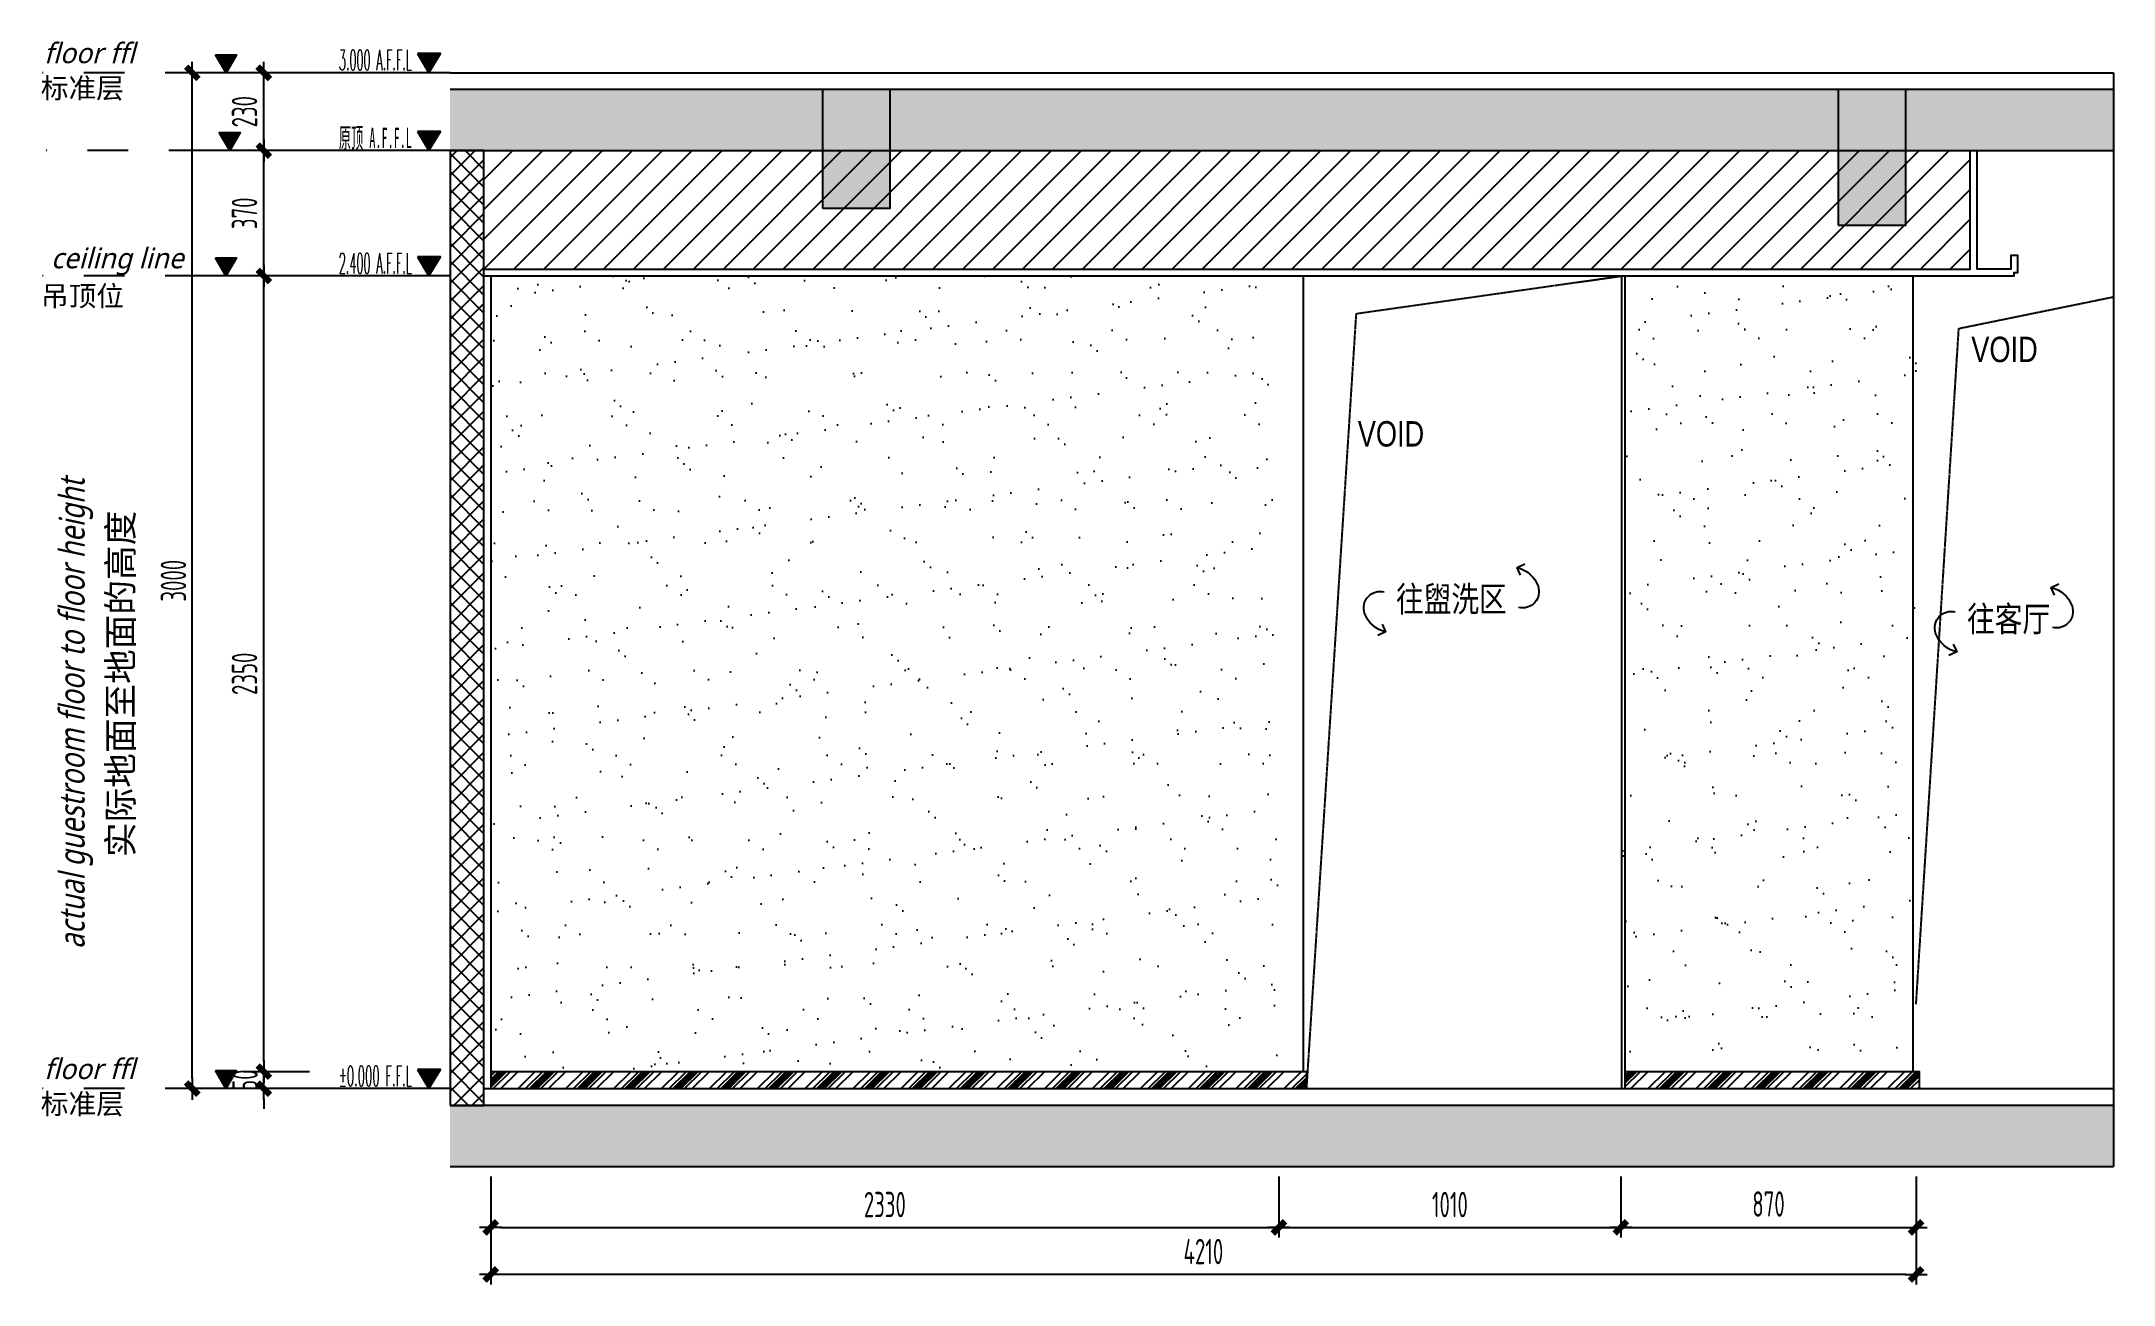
# Model space of a CAD drawing. Header units: inches. Extents: x 96003 to 270950, y -80202 to 65998.
# Drawn here: x 149760 to 155880, y 42097 to 45769 of the extents above; entities that cross this region are included whole.
import ezdxf
from ezdxf.enums import TextEntityAlignment as Align

# ---------------------------------------------------------------- set-up
doc = ezdxf.new("R2010")
doc.units = ezdxf.units.IN
doc.header["$LTSCALE"] = 10
doc.header["$MEASUREMENT"] = 0
doc.linetypes.add('DASH', pattern=[0.35, 0.25, -0.1])
doc.linetypes.add('M-CENTER', pattern=[1.8, 1.2, -0.2, 0.2, -0.2])
for name, color, linetype in [('01', 200, 'Continuous'), ('C-顶面灯具、灯带', 22, 'Continuous'), ('ED-文字说明', 50, 'Continuous'), ('ED-造型尺寸', 44, 'Continuous'), ('EL-136', 136, 'Continuous'), ('EL-138', 138, 'Continuous'), ('EL-DIM', 50, 'Continuous'), ('EL-TEXT', 50, 'Continuous'), ('EL-天花轮廓线', 100, 'Continuous'), ('FC-地面造型', 136, 'Continuous'), ('FF-FINISH【完成面】', 20, 'Continuous'), ('SBEI', 1, 'Continuous')]:
    doc.layers.add(name, color=color, linetype=linetype)
doc.styles.add('-宋体', font='')
doc.styles.add('CCD_DIM', font='archs.shx', dxfattribs={"width": 0.7})
doc.styles.add('hbsmall', font='hbsmall.shx', dxfattribs={"width": 0.7})
doc.styles.add('hz', font='simplex', dxfattribs={"width": 0.7, "bigfont": 'hztxt'})
doc.styles.add('LUCIDIA', font='')
doc.styles.add('RomanS', font='romans.shx', dxfattribs={"width": 0.9})
doc.styles.add('st', font='')
doc.styles.add('宋体', font='', dxfattribs={"height": 60})
doc.styles.get('-宋体').set_extended_font_data('SimSun')
doc.styles.get('LUCIDIA').set_extended_font_data('Lucida Sans', italic=True)
doc.styles.get('st').set_extended_font_data('SimSun')
doc.styles.get('宋体').set_extended_font_data('SimSun')
doc.dimstyles.new('1.30', dxfattribs={"dimscale": 30, "dimtxt": 2.5, "dimasz": 1, "dimexe": 1, "dimexo": 1.5, "dimgap": 1, "dimtad": 1, "dimdec": 0, "dimrnd": 5, "dimdsep": 46, "dimtxsty": 'CCD_DIM', "dimblk": 'CCD_Dimension_Tick', "dimcen": 1, "dimclrd": 44, "dimclre": 44, "dimclrt": 2, "dimadec": 0, "dimazin": 2, "dimtfac": 1, "dimtdec": 0, "dimtix": 1, "dimtmove": 2, "dimatfit": 3, "dimldrblk": 'CCD_Dimension_Tick', "dimfxl": 5, "dimfxlon": 1, "dimtolj": 1, "dimarcsym": 0})
doc.dimstyles.new('Matrix_30内', dxfattribs={"dimscale": 30, "dimtxt": 2.5, "dimasz": 1, "dimexe": 2, "dimexo": 1.5, "dimgap": 0.6, "dimtad": 1, "dimdec": 0, "dimrnd": 1, "dimzin": 12, "dimdsep": 46, "dimtxsty": 'CCD_DIM', "dimblk": 'CCD_Dimension_Tick', "dimcen": 0.125, "dimclrd": 44, "dimclre": 44, "dimclrt": 50, "dimadec": 0, "dimazin": 0, "dimtfac": 1, "dimtdec": 0, "dimtix": 1, "dimtmove": 2, "dimatfit": 3, "dimldrblk": 'CCD_Leader_Dot', "dimfxl": 5, "dimfxlon": 1, "dimtvp": 1, "dimtolj": 1, "dimtzin": 0, "dimarcsym": 0})
pattern_1 = [(37.5, (-10673.94, 3777.11), (-6.29934, 192.68238), [0, -152, 0, -170, 0, -162.5]), (7.5, (-10673.94, 3777.1), (176.97767, 282.2146), [0, -82, 0, -137, 0, -52.5]), (327.5, (-10796.94, 3777.11), (311.41419, 0.5659), [0, -50, 0, -180, 0, -235]), (317.5, (-10796.94, 3777.1), (300.61266, 87.76756), [0, -25, 0, -118, 0, -135])]

msp = doc.modelspace()

# ---------------------------------------------------------------- texts
at = {"layer": 'EL-TEXT', "color": 50, "width": 0.8}
for s, style, p in [('VOID', 'hbsmall', (155459.9, 44821.7, 0)), ('VOID', 'hbsmall', (153647.8, 44572.4, 0)), ('往盥洗区', 'st', (153760.6, 44084.5, 12.2)), ('往客厅', 'st', (155447.3, 44025.7, 12.2))]:
    msp.add_text(s, height=75, dxfattribs=dict(at, style=style)).set_placement(p)

# ---------------------------------------------------------------- blocks, each defined once
blk = doc.blocks.new('*U108')
h = blk.add_hatch()
h.set_pattern_fill('ANSI37', color=250, scale=300, angle=-90)
h.set_pattern_definition([(315, (222482.446, 70519.302), (26.516504, 26.516504), []), (45, (222482.446, 70519.302), (-26.516504, 26.516504), [])])
h.paths.add_polyline_path([(144521, -74584.5), (144521, -74684.5), (147341, -74684.5), (147341, -74584.5)])
at = {"color": 5, "elevation": 0}
blk.add_lwpolyline([(144521, -74584.5), (144521, -74684.5), (147341, -74684.5), (147341, -74584.5)], close=True, dxfattribs=at)
blk = doc.blocks.new('20150429.21331355')
at = {"layer": 'EL-136'}
blk.add_lwpolyline([(-7.7, 3.5, 0.259212), (33.7, 40.4, 0.59908), (-4.9, 82.2)], format="xyb", dxfattribs=at)
blk.add_lwpolyline([(-1, 18.9), (-7.7, 3.5), (7.7, -3.5)], dxfattribs=at)
blk = doc.blocks.new('20150429.21331502')
at = {"layer": 'EL-136'}
blk.add_lwpolyline([(32.4, 20.5, 0.259212), (-8.9, -16.3, 0.59908), (29.6, -58.2)], format="xyb", dxfattribs=at)
blk.add_lwpolyline([(25.7, 5.1), (32.4, 20.5), (17.1, 27.5)], dxfattribs=at)
blk = doc.blocks.new('CCD_Dimension_Tick')
at = {"color": 0, "linetype": 'ByBlock'}
for p, q in [((-1.09, 0), (0, 0)), ((0, 0), (1.09, 0))]:
    blk.add_line(p, q, dxfattribs=at)
at = {"color": 0, "linetype": 'Continuous', "const_width": 0.608}
blk.add_lwpolyline([(-0.61, -0.61), (0.61, 0.61)], dxfattribs=at)
blk = doc.blocks.new('*D822')
at = {"layer": 'Defpoints', "color": 0, "linetype": 'ByBlock', "transparency": 16777216}
for p in [(128403.1, 23991.3), (128583.1, 23991.3), (128583.1, 23941.3)]:
    blk.add_point(p, dxfattribs=at)
at = {"layer": 'EL-天花轮廓线', "color": 44, "lineweight": -2, "transparency": 16777216}
for p, q in [((128538.1, 23991.3), (128343.1, 23991.3)), ((128403.1, 24021.3), (128403.1, 24051.3)), ((128403.1, 23941.3), (128403.1, 23991.3)), ((128538.1, 23941.3), (128343.1, 23941.3)), ((128403.1, 23911.3), (128403.1, 23881.3))]:
    blk.add_line(p, q, dxfattribs=at)
at = {"layer": 'EL-天花轮廓线', "color": 44, "linetype": 'ByBlock', "lineweight": -2, "transparency": 16777216, "xscale": 30, "yscale": 30, "zscale": 30}
for p, rotation in [((128403.1, 23991.3), 270), ((128403.1, 23941.3), 90)]:
    blk.add_blockref('CCD_Dimension_Tick', p, dxfattribs=dict(at, rotation=rotation))
at = {"layer": 'EL-天花轮廓线', "color": 50, "linetype": 'ByBlock', "transparency": 16777216, "insert": (128347.6, 23966.3), "char_height": 75, "attachment_point": 5, "rotation": 90, "style": 'CCD_DIM'}
blk.add_mtext('\\A1;50', dxfattribs=at)
blk = doc.blocks.new('CCD_Leader_Dot')
at = {"color": 0, "linetype": 'ByBlock'}
blk.add_line((-5, 0), (-10, 0), dxfattribs=at)
at = {"color": 0, "linetype": 'ByBlock', "const_width": 5}
blk.add_lwpolyline([(-2.5, 0, 1), (2.5, 0, 1)], format="xyb", close=True, dxfattribs=at)
blk = doc.blocks.new('*D823')
at = {"layer": 'Defpoints', "color": 0, "linetype": 'ByBlock', "transparency": 16777216}
for p in [(128403.1, 26941.3), (128583.1, 26941.3), (128583.1, 26711.5)]:
    blk.add_point(p, dxfattribs=at)
at = {"layer": 'EL-天花轮廓线', "color": 44, "lineweight": -2, "transparency": 16777216}
for p, q in [((128538.1, 26941.3), (128343.1, 26941.3)), ((128403.1, 26741.5), (128403.1, 26911.3)), ((128538.1, 26711.5), (128343.1, 26711.5))]:
    blk.add_line(p, q, dxfattribs=at)
at = {"layer": 'EL-天花轮廓线', "color": 44, "linetype": 'ByBlock', "lineweight": -2, "transparency": 16777216, "xscale": 30, "yscale": 30, "zscale": 30}
for p, rotation in [((128403.1, 26941.3), 90), ((128403.1, 26711.5), 270)]:
    blk.add_blockref('CCD_Dimension_Tick', p, dxfattribs=dict(at, rotation=rotation))
at = {"layer": 'EL-天花轮廓线', "color": 50, "linetype": 'ByBlock', "transparency": 16777216, "insert": (128346.1, 26826.4), "char_height": 75, "attachment_point": 5, "rotation": 90, "style": 'CCD_DIM'}
blk.add_mtext('\\A1;230', dxfattribs=at)
blk = doc.blocks.new('*D824')
at = {"layer": 'Defpoints', "color": 0, "linetype": 'ByBlock', "transparency": 16777216}
for p in [(128191.8, 26941.3), (128583.1, 26941.3), (128583.1, 23941.3)]:
    blk.add_point(p, dxfattribs=at)
at = {"layer": 'EL-天花轮廓线', "color": 44, "lineweight": -2, "transparency": 16777216}
for p, q in [((128341.8, 26941.3), (128131.8, 26941.3)), ((128191.8, 23971.3), (128191.8, 26911.3)), ((128341.8, 23941.3), (128131.8, 23941.3))]:
    blk.add_line(p, q, dxfattribs=at)
at = {"layer": 'EL-天花轮廓线', "color": 44, "linetype": 'ByBlock', "lineweight": -2, "transparency": 16777216, "xscale": 30, "yscale": 30, "zscale": 30}
for p, rotation in [((128191.8, 26941.3), 90), ((128191.8, 23941.3), 270)]:
    blk.add_blockref('CCD_Dimension_Tick', p, dxfattribs=dict(at, rotation=rotation))
at = {"layer": 'EL-天花轮廓线', "color": 50, "linetype": 'ByBlock', "transparency": 16777216, "insert": (128136.3, 25441.3), "char_height": 75, "attachment_point": 5, "rotation": 90, "style": 'CCD_DIM'}
blk.add_mtext('\\A1;3000', dxfattribs=at)
blk = doc.blocks.new('ELEVATION')
blk.add_hatch(color=256).paths.add_polyline_path([(4.17, 2.47), (2.7, 0), (1.23, 2.47)])
blk.add_line((0, 0), (14.67, 0))
blk.add_lwpolyline([(4.17, 2.47), (2.7, 0), (1.23, 2.47)], close=True)
at = {"style": 'hz', "width": 0.444477}
blk.add_attdef('ELEV', text='', height=2.5, dxfattribs=at).set_placement((4.89, 0.32), (14.26, 0.32), align=Align.FIT)
blk = doc.blocks.new('A$C2E6F40A5')
blk.add_hatch(color=256).paths.add_polyline_path([(40, 69.3), (-40, 69.3), (0, 0)])
at = {"color": 0}
blk.add_lwpolyline([(40, 69.3), (-40, 69.3), (0, 0), (40, 69.3)], dxfattribs=at)
blk = doc.blocks.new('20150428.1023048')
at = {"layer": 'ED-造型尺寸', "color": 250, "linetype": 'M-CENTER', "ltscale": 2}
blk.add_line((21.19, 0, 0), (-14.89, 0, 0), dxfattribs=at)
at = {"layer": 'ED-造型尺寸', "xscale": -0.0256, "yscale": 0.0256, "zscale": 0.0256}
blk.add_blockref('A$C2E6F40A5', (3.19, 0, 0), dxfattribs=at)
blk = doc.blocks.new('*D825')
at = {"layer": 'Defpoints', "color": 0, "linetype": 'ByBlock', "transparency": 16777216}
for p in [(128403.1, 26711.5), (128583.1, 26711.5), (128583.1, 26341.3)]:
    blk.add_point(p, dxfattribs=at)
at = {"layer": 'EL-天花轮廓线', "color": 44, "lineweight": -2, "transparency": 16777216}
for p, q in [((128538.1, 26711.5), (128343.1, 26711.5)), ((128403.1, 26371.3), (128403.1, 26681.5)), ((128538.1, 26341.3), (128343.1, 26341.3))]:
    blk.add_line(p, q, dxfattribs=at)
at = {"layer": 'EL-天花轮廓线', "color": 44, "linetype": 'ByBlock', "lineweight": -2, "transparency": 16777216, "xscale": 30, "yscale": 30, "zscale": 30}
for p, rotation in [((128403.1, 26711.5), 90), ((128403.1, 26341.3), 270)]:
    blk.add_blockref('CCD_Dimension_Tick', p, dxfattribs=dict(at, rotation=rotation))
at = {"layer": 'EL-天花轮廓线', "color": 50, "linetype": 'ByBlock', "transparency": 16777216, "insert": (128346.1, 26526.4), "char_height": 75, "attachment_point": 5, "rotation": 90, "style": 'CCD_DIM'}
blk.add_mtext('\\A1;370', dxfattribs=at)
blk = doc.blocks.new('*D826')
at = {"layer": 'Defpoints', "color": 0, "linetype": 'ByBlock', "transparency": 16777216}
for p in [(128403.1, 26341.3), (128583.1, 26341.3), (128583.1, 23991.3)]:
    blk.add_point(p, dxfattribs=at)
at = {"layer": 'EL-天花轮廓线', "color": 44, "lineweight": -2, "transparency": 16777216}
for p, q in [((128538.1, 26341.3), (128343.1, 26341.3)), ((128403.1, 24021.3), (128403.1, 26311.3)), ((128538.1, 23991.3), (128343.1, 23991.3))]:
    blk.add_line(p, q, dxfattribs=at)
at = {"layer": 'EL-天花轮廓线', "color": 44, "linetype": 'ByBlock', "lineweight": -2, "transparency": 16777216, "xscale": 30, "yscale": 30, "zscale": 30}
for p, rotation in [((128403.1, 26341.3), 90), ((128403.1, 23991.3), 270)]:
    blk.add_blockref('CCD_Dimension_Tick', p, dxfattribs=dict(at, rotation=rotation))
at = {"layer": 'EL-天花轮廓线', "color": 50, "linetype": 'ByBlock', "transparency": 16777216, "insert": (128346.1, 25166.3), "char_height": 75, "attachment_point": 5, "rotation": 90, "style": 'CCD_DIM'}
blk.add_mtext('\\A1;2350', dxfattribs=at)
blk = doc.blocks.new('*D265')
at = {"layer": 'Defpoints', "color": 0, "linetype": 'ByBlock', "transparency": 16777216}
for p in [(151086.9, 42792.7), (153414.9, 42792.7, 0), (153414.9, 42266.3)]:
    blk.add_point(p, dxfattribs=at)
at = {"layer": 'FC-地面造型', "color": 44, "linetype": 'ByBlock', "lineweight": -2, "transparency": 16777216}
for p, q in [((151086.9, 42416.3), (151086.9, 42236.3)), ((153414.9, 42416.3), (153414.9, 42236.3)), ((151116.9, 42266.3), (153384.9, 42266.3))]:
    blk.add_line(p, q, dxfattribs=at)
at = {"layer": 'FC-地面造型', "color": 44, "linetype": 'ByBlock', "lineweight": -2, "transparency": 16777216, "xscale": 30, "yscale": 30, "zscale": 30, "rotation": 180}
blk.add_blockref('CCD_Dimension_Tick', (151086.9, 42266.3), dxfattribs=at)
at = {"layer": 'FC-地面造型', "color": 44, "linetype": 'ByBlock', "lineweight": -2, "transparency": 16777216, "xscale": 30, "yscale": 30, "zscale": 30}
blk.add_blockref('CCD_Dimension_Tick', (153414.9, 42266.3), dxfattribs=at)
at = {"layer": 'FC-地面造型', "color": 2, "linetype": 'ByBlock', "transparency": 16777216, "insert": (152250.9, 42333.8), "char_height": 75, "attachment_point": 5, "style": 'CCD_DIM'}
blk.add_mtext('\\A1;2330', dxfattribs=at)
blk = doc.blocks.new('*D266')
at = {"layer": 'Defpoints', "color": 0, "linetype": 'ByBlock', "transparency": 16777216}
for p in [(153414.9, 42792.7, 0), (154424.9, 42745.7), (154424.9, 42266.3)]:
    blk.add_point(p, dxfattribs=at)
at = {"layer": 'FC-地面造型', "color": 44, "linetype": 'ByBlock', "lineweight": -2, "transparency": 16777216}
for p, q in [((153414.9, 42416.3), (153414.9, 42236.3)), ((154424.9, 42416.3), (154424.9, 42236.3)), ((153444.9, 42266.3), (154394.9, 42266.3))]:
    blk.add_line(p, q, dxfattribs=at)
at = {"layer": 'FC-地面造型', "color": 44, "linetype": 'ByBlock', "lineweight": -2, "transparency": 16777216, "xscale": 30, "yscale": 30, "zscale": 30, "rotation": 180}
blk.add_blockref('CCD_Dimension_Tick', (153414.9, 42266.3), dxfattribs=at)
at = {"layer": 'FC-地面造型', "color": 44, "linetype": 'ByBlock', "lineweight": -2, "transparency": 16777216, "xscale": 30, "yscale": 30, "zscale": 30}
blk.add_blockref('CCD_Dimension_Tick', (154424.9, 42266.3), dxfattribs=at)
at = {"layer": 'FC-地面造型', "color": 2, "linetype": 'ByBlock', "transparency": 16777216, "insert": (153919.9, 42333.8), "char_height": 75, "attachment_point": 5, "style": 'CCD_DIM'}
blk.add_mtext('\\A1;1010', dxfattribs=at)
blk = doc.blocks.new('*D267')
at = {"layer": 'Defpoints', "color": 0, "linetype": 'ByBlock', "transparency": 16777216}
for p in [(155296.9, 42783.8), (154424.9, 42745.7), (155296.9, 42266.3)]:
    blk.add_point(p, dxfattribs=at)
at = {"layer": 'FC-地面造型', "color": 44, "linetype": 'ByBlock', "lineweight": -2, "transparency": 16777216}
for p, q in [((154424.9, 42416.3), (154424.9, 42236.3)), ((155296.9, 42416.3), (155296.9, 42236.3)), ((154454.9, 42266.3), (155266.9, 42266.3))]:
    blk.add_line(p, q, dxfattribs=at)
at = {"layer": 'FC-地面造型', "color": 44, "linetype": 'ByBlock', "lineweight": -2, "transparency": 16777216, "xscale": 30, "yscale": 30, "zscale": 30, "rotation": 180}
blk.add_blockref('CCD_Dimension_Tick', (154424.9, 42266.3), dxfattribs=at)
at = {"layer": 'FC-地面造型', "color": 44, "linetype": 'ByBlock', "lineweight": -2, "transparency": 16777216, "xscale": 30, "yscale": 30, "zscale": 30}
blk.add_blockref('CCD_Dimension_Tick', (155296.9, 42266.3), dxfattribs=at)
at = {"layer": 'FC-地面造型', "color": 2, "linetype": 'ByBlock', "transparency": 16777216, "insert": (154860.9, 42335.4), "char_height": 75, "attachment_point": 5, "style": 'CCD_DIM'}
blk.add_mtext('\\A1;870', dxfattribs=at)
blk = doc.blocks.new('*D268')
at = {"layer": 'Defpoints', "color": 0, "linetype": 'ByBlock', "transparency": 16777216}
for p in [(151086.9, 42416.3), (155296.9, 42416.3), (151086.9, 42127.5)]:
    blk.add_point(p, dxfattribs=at)
at = {"layer": 'FC-地面造型', "color": 44, "linetype": 'ByBlock', "lineweight": -2, "transparency": 16777216}
for p, q in [((151086.9, 42277.5), (151086.9, 42097.5)), ((155296.9, 42277.5), (155296.9, 42097.5)), ((155266.9, 42127.5), (151116.9, 42127.5))]:
    blk.add_line(p, q, dxfattribs=at)
at = {"layer": 'FC-地面造型', "color": 44, "linetype": 'ByBlock', "lineweight": -2, "transparency": 16777216, "xscale": 30, "yscale": 30, "zscale": 30, "rotation": 180}
blk.add_blockref('CCD_Dimension_Tick', (151086.9, 42127.5), dxfattribs=at)
at = {"layer": 'FC-地面造型', "color": 44, "linetype": 'ByBlock', "lineweight": -2, "transparency": 16777216, "xscale": 30, "yscale": 30, "zscale": 30}
blk.add_blockref('CCD_Dimension_Tick', (155296.9, 42127.5), dxfattribs=at)
at = {"layer": 'FC-地面造型', "color": 2, "linetype": 'ByBlock', "transparency": 16777216, "insert": (153191.9, 42195), "char_height": 75, "attachment_point": 5, "style": 'CCD_DIM'}
blk.add_mtext('\\A1;4210', dxfattribs=at)
blk = doc.blocks.new('5678')
at = {"layer": 'ED-文字说明'}
ref = blk.add_blockref('ELEVATION', (128953.2, 26941.3), dxfattribs=dict(at, xscale=-23.04, yscale=23.04, zscale=23.04))
ref.add_attrib('ELEV', '3.000 A.F.F.L', dxfattribs={"layer": '0', "height": 60, "style": 'RomanS', "width": 0.357941}).set_placement((128624.8, 26948.8, 0), (128840.5, 26948.8, 0), align=Align.FIT)
ref = blk.add_blockref('ELEVATION', (128953.2, 26711.5), dxfattribs=dict(at, xscale=-23.04, yscale=23.04, zscale=23.04))
ref.add_attrib('ELEV', '原顶 A.F.F.L', dxfattribs={"layer": '0', "height": 60, "style": '-宋体', "width": 0.419118}).set_placement((128624.8, 26719, 0), (128840.5, 26719, 0), align=Align.FIT)
ref = blk.add_blockref('ELEVATION', (128953.1, 26341.3), dxfattribs=dict(at, xscale=-23.04, yscale=23.04, zscale=23.04))
ref.add_attrib('ELEV', '2.400 A.F.F.L', dxfattribs={"layer": '0', "height": 60, "style": 'RomanS', "width": 0.357941}).set_placement((128624.6, 26348.8, 0), (128840.4, 26348.8, 0), align=Align.FIT)
ref = blk.add_blockref('ELEVATION', (128953.2, 23941.3), dxfattribs=dict(at, xscale=-23.04, yscale=23.04, zscale=23.04))
ref.add_attrib('ELEV', '%%p0.000 F.F.L', dxfattribs={"layer": '0', "height": 60, "style": 'RomanS', "width": 0.361366}).set_placement((128624.8, 23948.8, 0), (128840.5, 23948.8, 0), align=Align.FIT)
at = {"layer": 'ED-造型尺寸', "xscale": 30, "yscale": 30, "zscale": 30}
for p in [(128195.8, 26941.3, 0), (128206.7, 26711.5, 0), (128195.7, 26341.3, 0), (128195.7, 23941.3, 0)]:
    blk.add_blockref('20150428.1023048', p, dxfattribs=at)
at = {"layer": 'ED-文字说明'}
for s, style, p in [('ceiling line', 'LUCIDIA', (127774.5, 26363.9)), ('吊顶位', 'st', (127744.8, 26252.1))]:
    blk.add_text(s, height=60, dxfattribs=dict(at, style=style)).set_placement(p)
at = {"layer": 'ED-文字说明', "style": 'LUCIDIA', "width": 0.8}
blk.add_text('actual guestroom floor to floor height', height=75, rotation=90, dxfattribs=at).set_placement((127873.7, 24354.6))
at = {"layer": 'ED-文字说明', "style": '宋体'}
blk.add_text('实际地面至地面的高度', height=75, rotation=90, dxfattribs=at).set_placement((128017.2, 24625.1))
at = {"layer": 'EL-DIM', "color": 2}
for s, style, p in [('floor ffl ', 'LUCIDIA', (127753.6, 26969.6)), ('标准层', 'st', (127744.4, 26866.2)), ('floor ffl ', 'LUCIDIA', (127753.5, 23969.6)), ('标准层', 'st', (127744.3, 23866.2))]:
    blk.add_text(s, height=60, dxfattribs=dict(at, style=style)).set_placement(p)
at = {"layer": 'EL-天花轮廓线', "color": 136, "linetype": 'ByBlock'}
for base, p1, p2, picture, middle in [((128191.8, 26941.3), (128583.1, 23941.3), (128583.1, 26941.3), '*D824', (128136.3, 25441.3)), ((128403.1, 26941.3), (128583.1, 26711.5), (128583.1, 26941.3), '*D823', (128346.1, 26826.4)), ((128403.1, 26711.5), (128583.1, 26341.3), (128583.1, 26711.5), '*D825', (128346.1, 26526.4)), ((128403.1, 26341.3), (128583.1, 23991.3), (128583.1, 26341.3), '*D826', (128346.1, 25166.3)), ((128403.1, 23991.3), (128583.1, 23941.3), (128583.1, 23991.3), '*D822', (128347.6, 23966.3))]:
    dim = blk.add_linear_dim(base=base, p1=p1, p2=p2, angle=90, dimstyle='Matrix_30内', dxfattribs=at)
    dim.commit()
    dim.dimension.update_dxf_attribs({"geometry": picture, "text_midpoint": middle})

# ---------------------------------------------------------------- dimensions: what is measured, and where the dimension line sits
at = {"layer": 'FC-地面造型', "color": 138, "linetype": 'ByBlock'}
for base, p1, p2, picture, middle in [((153414.9, 42266.3), (151086.9, 42792.7), (153414.9, 42792.7, 0), '*D265', (152250.9, 42333.8)), ((154424.9, 42266.3), (153414.9, 42792.7, 0), (154424.9, 42745.7), '*D266', (153919.9, 42333.8)), ((155296.9, 42266.3), (154424.9, 42745.7), (155296.9, 42783.8), '*D267', (154860.9, 42335.4)), ((151086.9, 42127.5), (155296.9, 42416.3), (151086.9, 42416.3), '*D268', (153191.9, 42195))]:
    dim = msp.add_linear_dim(base=base, p1=p1, p2=p2, dimstyle='1.30', dxfattribs=at)
    dim.commit()
    dim.dimension.update_dxf_attribs({"geometry": picture, "text_midpoint": middle})

# ---------------------------------------------------------------- hatches: boundary and pattern name
h = msp.add_hatch(color=250)
h.dxf.hatch_style = 1
h.paths.add_polyline_path([(155880.1, 45446.3), (155880.1, 45626.3), (150966.9, 45626.3), (150966.9, 45446.3)])
h = msp.add_hatch(color=250)
h.dxf.hatch_style = 1
h.paths.add_polyline_path([(152066.9, 45276.3), (152266.9, 45276.3), (152266.9, 45626.3), (152066.9, 45626.3)])
h = msp.add_hatch(color=250)
h.dxf.hatch_style = 1
h.paths.add_polyline_path([(155066.9, 45226.3), (155266.9, 45226.3), (155266.9, 45626.3), (155066.9, 45626.3)])
h = msp.add_hatch()
h.set_pattern_fill('ANSI31,_O', color=250, scale=500)
h.set_pattern_definition([(45, (151066.89, 45096.06), (-44.1942, 44.1942), [])])
h.paths.add_polyline_path([(155456.9, 45096.1), (155456.9, 45446.3), (151166.9, 45446.3), (151066.9, 45446.3), (151066.9, 45096.1)])
h = msp.add_hatch(color=250)
h.dxf.hatch_style = 1
h.paths.add_polyline_path([(155880.1, 42446.3), (155880.1, 42626.3), (150966.9, 42626.3), (150966.9, 42446.3)])
at = {"layer": 'FC-地面造型', "linetype": 'ByBlock'}
h = msp.add_hatch(dxfattribs=at)
h.set_pattern_fill('AR-SAND', color=250, scale=100)
h.set_pattern_definition(pattern_1)
h.paths.add_polyline_path([(151086.9, 42726.1), (153414.9, 42726.1), (153414.9, 45076.1), (151086.9, 45076.1)])
h = msp.add_hatch(dxfattribs=at)
h.set_pattern_fill('AR-SAND', color=250, scale=100)
h.set_pattern_definition(pattern_1)
h.paths.add_polyline_path([(154424.9, 45076.1), (154424.9, 42726.1), (155296.9, 42726.1), (155296.9, 45076.1)])
h = msp.add_hatch(dxfattribs=at)
h.set_pattern_fill('CYL', color=250, scale=100, angle=90, pattern_type=2)
h.set_pattern_definition([(225, (232646.97, 542997.56), (70.710678, -70.710678), []), (225, (232648.39, 542996.15), (70.710678, -70.710678), []), (225, (232651.21, 542993.32), (70.710678, -70.710678), []), (225, (232656.87, 542987.66), (70.710678, -70.710678), []), (225, (232668.18, 542976.35), (70.710678, -70.710678), []), (225, (232693.64, 542950.89), (70.710678, -70.710678), []), (225, (232704.95, 542939.58), (70.710678, -70.710678), []), (225, (232710.61, 542933.92), (70.710678, -70.710678), []), (225, (232713.44, 542931.09), (70.710678, -70.710678), []), (225, (232714.85, 542929.68), (70.710678, -70.710678), [])])
h.paths.add_polyline_path([(151086.9, 42676.1), (153496.9, 42676.1), (153496.9, 42726.1), (151086.9, 42726.1)])
h = msp.add_hatch(dxfattribs=at)
h.set_pattern_fill('CYL', color=250, scale=100, angle=90, pattern_type=2)
h.set_pattern_definition([(225, (235984.97, 542997.56), (70.710678, -70.710678), []), (225, (235986.39, 542996.15), (70.710678, -70.710678), []), (225, (235989.21, 542993.32), (70.710678, -70.710678), []), (225, (235994.87, 542987.66), (70.710678, -70.710678), []), (225, (236006.18, 542976.35), (70.710678, -70.710678), []), (225, (236031.64, 542950.89), (70.710678, -70.710678), []), (225, (236042.95, 542939.58), (70.710678, -70.710678), []), (225, (236048.61, 542933.92), (70.710678, -70.710678), []), (225, (236051.44, 542931.09), (70.710678, -70.710678), []), (225, (236052.85, 542929.68), (70.710678, -70.710678), [])])
h.paths.add_polyline_path([(154436.9, 42676.1), (155306.9, 42676.1), (155306.9, 42726.1), (154436.9, 42726.1)])

# ---------------------------------------------------------------- linework, layer by layer
at = {"color": 5}
for p, q in [((150966.9, 45676.1), (155880.1, 45676.1)), ((151066.9, 42676.1), (155880.1, 42676.1))]:
    msp.add_line(p, q, dxfattribs=at)
at = {"color": 6, "linetype": 'ByBlock'}
for points in [[(151166.9, 45446.3), (151166.9, 45446.3), (155880.1, 45446.3)], [(151166.9, 42446.3), (151166.9, 42446.3), (155880.1, 42446.3)]]:
    msp.add_lwpolyline(points, dxfattribs=at)
at = {"layer": '01'}
for points in [[(155880.1, 45626.3), (150966.9, 45626.3)], [(155880.1, 45626.3), (150966.9, 45626.3)], [(150966.9, 45446.3), (155880.1, 45446.3)], [(150966.9, 45446.3), (155880.1, 45446.3)], [(155880.1, 42626.3), (150966.9, 42626.3)], [(155880.1, 42626.3), (150966.9, 42626.3)], [(150966.9, 42446.3), (155880.1, 42446.3)], [(150966.9, 42446.3), (155880.1, 42446.3)]]:
    msp.add_lwpolyline(points, dxfattribs=at)
at = {"layer": '01', "elevation": 0}
for points in [[(152066.9, 45276.3), (152266.9, 45276.3), (152266.9, 45626.3), (152066.9, 45626.3)], [(155066.9, 45226.3), (155266.9, 45226.3), (155266.9, 45626.3), (155066.9, 45626.3)]]:
    msp.add_lwpolyline(points, close=True, dxfattribs=at)
at = {"layer": 'EL-138', "linetype": 'DASH', "elevation": 0}
for points in [[(153496.9, 42676.1), (153643.7, 44965.1), (154426.9, 45076.1)], [(155296.9, 42925.4), (155423.1, 44921.1), (155880.1, 45014.5)]]:
    msp.add_lwpolyline(points, dxfattribs=at)
at = {"layer": 'FC-地面造型', "linetype": 'ByBlock'}
msp.add_line((155880.1, 45676.1), (155880.1, 42446.3), dxfattribs=at)
at = {"layer": 'FC-地面造型', "color": 20, "linetype": 'ByBlock'}
msp.add_line((151086.9, 45076.1), (151086.9, 42676.1), dxfattribs=at)
at = {"layer": 'FC-地面造型', "color": 30, "linetype": 'ByBlock'}
msp.add_line((155286.9, 45076.1), (155286.9, 42726.1), dxfattribs=at)
for points in [[(151086.9, 42676.1), (153496.9, 42676.1), (153496.9, 42726.1), (151086.9, 42726.1)], [(154436.9, 42676.1), (155306.9, 42676.1), (155306.9, 42726.1), (154436.9, 42726.1)]]:
    msp.add_lwpolyline(points, close=True, dxfattribs=at)
at = {"layer": 'FF-FINISH【完成面】', "linetype": 'ByBlock'}
for p, q in [((153486.9, 45076.1), (153486.9, 42726.1)), ((154426.9, 45076.1), (154426.9, 42676.1)), ((154436.9, 45076.1), (154436.9, 42676.1))]:
    msp.add_line(p, q, dxfattribs=at)
at = {"layer": 'SBEI', "color": 3}
msp.add_lwpolyline([(151066.9, 45076.1), (155536.9, 45076.1), (155536.9, 45076.1), (155546.9, 45076.1), (155546.9, 45076.1), (155586.9, 45076.1), (155586.9, 45086.1), (155596.9, 45086.1), (155596.9, 45136.1), (155576.9, 45136.1), (155576.9, 45096.1), (155476.9, 45096.1), (155476.9, 45446.3)], dxfattribs=at)
at = {"layer": 'SBEI', "color": 136}
msp.add_lwpolyline([(151066.9, 45096.1), (155456.9, 45096.1), (155456.9, 45446.3)], dxfattribs=at)

# ---------------------------------------------------------------- block references
at = {"color": 2, "xscale": -1.5, "yscale": 1.5, "zscale": 1.5}
for name, p in [('20150429.21331502', (154166.9, 44184.4, 12.2)), ('20150429.21331355', (153718.5, 44019.5, 12.2)), ('20150429.21331502', (155744, 44125.6, 12.2)), ('20150429.21331355', (155405.2, 43960.7, 12.2))]:
    msp.add_blockref(name, p, dxfattribs=at)
at = {"layer": 'C-顶面灯具、灯带', "color": 8, "linetype": 'ByBlock', "rotation": 90}
msp.add_blockref('*U108', (76382.4, -101894.7, 0), dxfattribs=at)
at = {"layer": 'FC-地面造型', "linetype": 'ByBlock'}
msp.add_blockref('5678', (22013.6, 18734.8), dxfattribs=at)

msp.set_redraw_order([(e.dxf.handle, doc.entitydb.next_handle()) for e in msp.query("TEXT MTEXT ATTDEF DIMENSION ARC_DIMENSION")])  # texts and dimensions are drawn at this point

doc.saveas('drawing.dxf')
